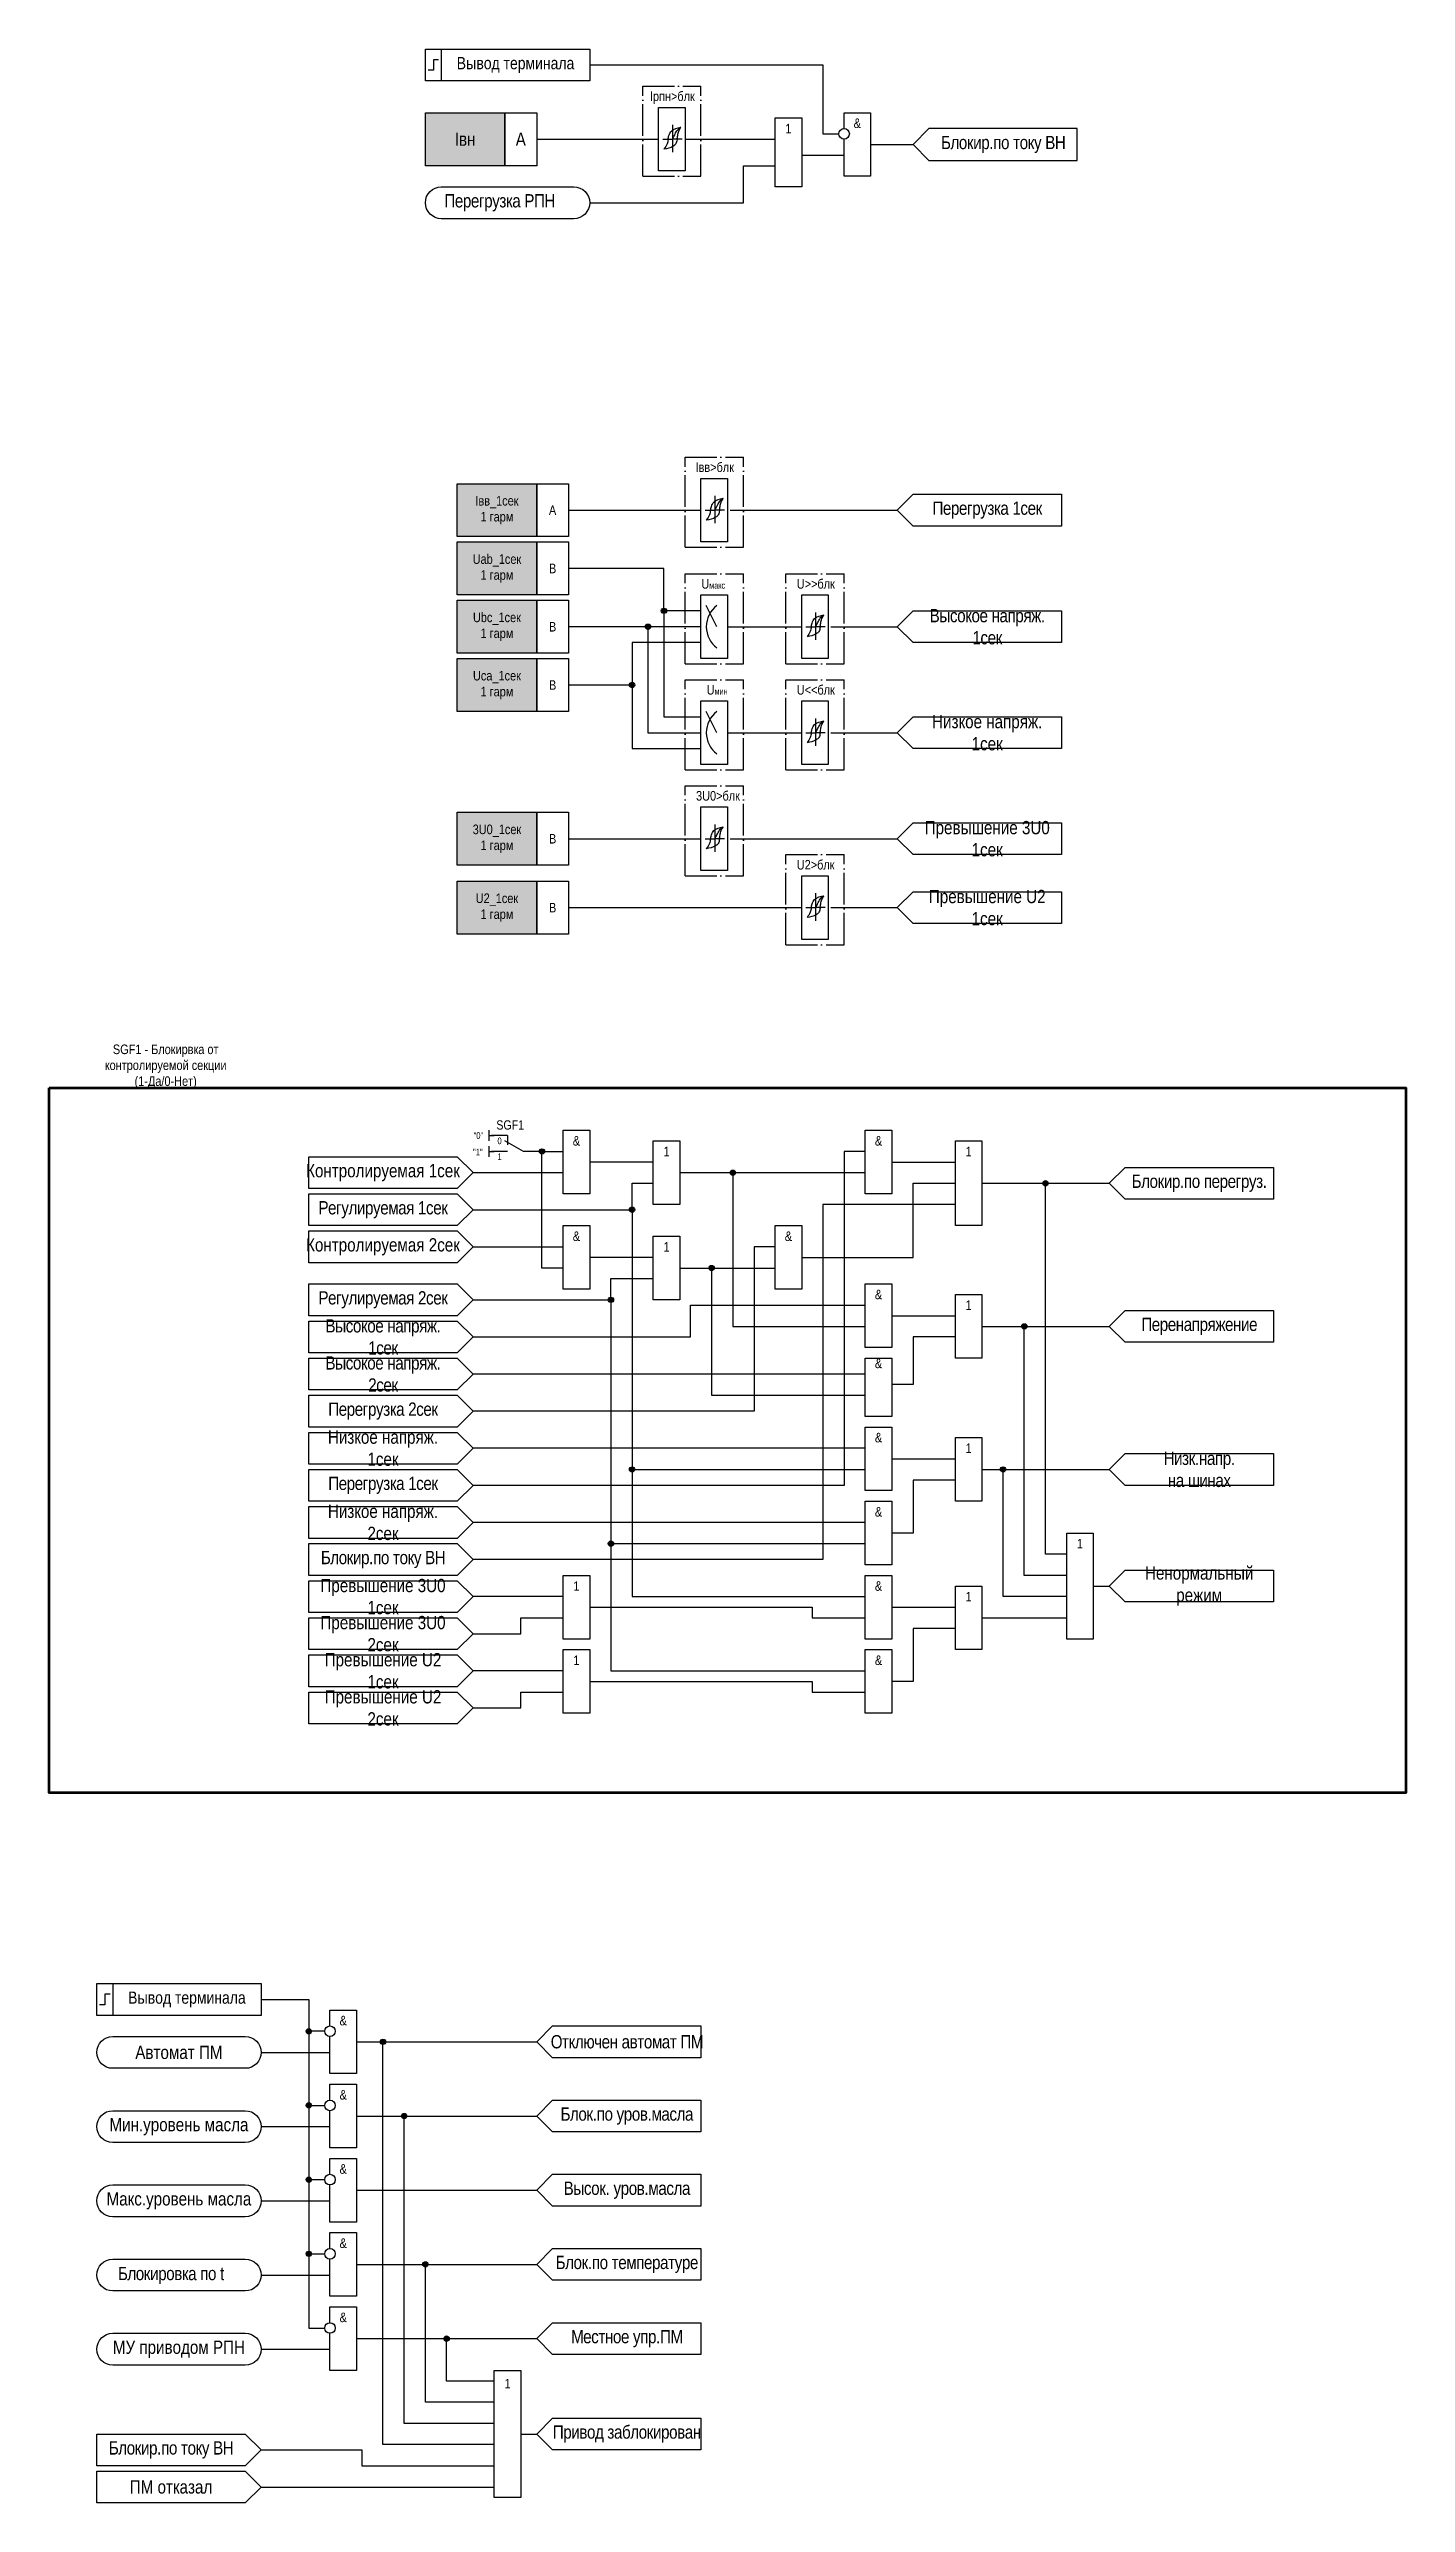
# Model space of a CAD drawing. Header units: millimetres. Extents: x 0 to 884, y -40 to 425.
# Drawn here: x 628 to 884, y -40 to 423 of the extents above; entities that cross this region are included whole.
import ezdxf
from ezdxf.enums import TextEntityAlignment as Align

# ---------------------------------------------------------------- set-up
doc = ezdxf.new("R2010")
doc.units = ezdxf.units.MM
doc.linetypes.add('ACAD_ISO04W100', pattern=[30, 24, -3, 0, -3])
doc.layers.add('TEXT', color=7, linetype='Continuous', lineweight=25, true_color=0xffffff)
doc.layers.add('Основная', color=7, linetype='Continuous')
doc.styles.add('1.8_Gost_RD', font='ARIALN.TTF', dxfattribs={"height": 1.8})
doc.styles.add('2.5_Gost_RD', font='ARIALN.TTF', dxfattribs={"height": 2.5})
doc.styles.add('3.5_Gost_RD', font='ARIALN.TTF', dxfattribs={"height": 3.5})
doc.styles.add('Вывод', font='ARIALN.TTF', dxfattribs={"height": 2.5})
doc.styles.add('Компонент', font='ARIALN.TTF', dxfattribs={"height": 3.5})

msp = doc.modelspace()

# ---------------------------------------------------------------- texts
at = {"color": 0, "ltscale": 100, "attachment_point": 5, "style": '2.5_Gost_RD'}
for s, insert, char_height, width in [('{\\C256;Вывод терминала}', (716, 420), 2.3, 28), ('{\\C256;Контролируемая 1сек}', (691, 211), 2.5, 28), ('{\\T0.95;\\C256;Регулируемая 1сек}', (691, 204), 2.5, 28), ('{\\C256;Контролируемая 2сек}', (691, 197), 2.5, 28), ('{\\T0.95;\\C256;Регулируемая 2сек}', (691, 187), 2.5, 28), ('{\\T0.95;\\C256;Высокое напряж.\\P1сек}', (691, 180), 2.5, 28), ('{\\T0.95;\\C256;Высокое напряж.\\P2сек}', (691, 173), 2.5, 28), ('{\\T0.95;\\C256;Перегрузка 2сек}', (691, 166), 2.5, 28), ('{\\C256;Низкое напряж.\\P1сек}', (691, 159), 2.5, 28), ('{\\T0.95;\\C256;Перегрузка 1сек}', (691, 152), 2.5, 28), ('{\\C256;Низкое напряж.\\P2сек}', (691, 145), 2.5, 28), ('{\\T0.95;\\C256;Блокир.по току ВН}', (691, 138), 2.5, 28), ('{\\C256;Превышение 3U0\\P1сек}', (691, 131), 2.5, 28), ('{\\C256;Превышение 3U0\\P2сек}', (691, 124), 2.5, 28), ('{\\C256;Превышение U2\\P1сек}', (691, 117), 2.5, 28), ('{\\C256;Превышение U2\\P2сек}', (691, 110), 2.5, 28), ('{\\C256;Вывод терминала}', (654, 55), 2.3, 28), ('{\\C256;Автомат ПМ}', (652.5, 45), 2.5, 25), ('{\\C256;Мин.уровень масла}', (652.5, 31), 2.5, 31), ('{\\C256;Макс.уровень масла}', (652.5, 17), 2.5, 31), ('{\\T0.95;\\C256;Блокировка по t}', (651, 2.91), 2.5, 28), ('{\\C256;МУ приводом РПН}', (652.5, -11), 2.5, 31), ('{\\T0.95;\\C256;Блокир.по току ВН}', (651, -30), 2.5, 28), ('{\\C256;ПМ отказал}', (651, -37), 2.5, 28)]:
    msp.add_mtext(s, dxfattribs=dict(at, insert=insert, char_height=char_height, width=width))
at = {"color": 7, "ltscale": 100, "char_height": 1.8, "attachment_point": 1, "style": '1.8_Gost_RD'}
for s, insert in [('\\pi1.3573;Iрпн>блк', (740, 415)), ('\\pi1.96323;Iвв>блк', (748, 345)), ('\\pi1.0688;U{\\H0.66667x;макс}', (750, 323)), ('\\pi1.0688;U>>блк', (768, 323)), ('\\pi1.0688;U{\\H0.66667x;мин}', (751, 303)), ('\\pi1.0688;U<<блк', (768, 303)), ('\\pi1.0688;3U0>блк', (749, 283)), ('\\pi1.0688;U2>блк', (768, 270))]:
    msp.add_mtext_dynamic_manual_height_columns(s, width=11, gutter_width=17.5, heights=[0], dxfattribs=dict(at, insert=insert))
at = {"ltscale": 100, "attachment_point": 5}
for s, insert, char_height, width, style in [('1', (767.5, 408), 1.8, 5, '2.5_Gost_RD'), ('&', (780.5, 409), 1.8, 5, '2.5_Gost_RD'), ('Iвн', (706.5, 406), 2.5, 15, '1.8_Gost_RD'), ('А ', (717, 406), 2.5, 6, '1.8_Gost_RD'), ('{\\T0.95;Блокир.по току ВН}', (808, 405), 2.5, 28, '2.5_Gost_RD'), ('Iвв_1сек\\P1 гарм', (712.5, 336), 1.8, 15, '1.8_Gost_RD'), ('А ', (723, 336), 1.8, 6, '1.8_Gost_RD'), ('{\\T0.95;Перегрузка 1сек}', (805, 336), 2.5, 28, '2.5_Gost_RD'), ('Uab_1сек\\P1 гарм', (712.5, 325), 1.8, 15, '1.8_Gost_RD'), ('В ', (723, 325), 1.8, 6, '1.8_Gost_RD'), ('Ubc_1сек\\P1 гарм', (712.5, 314), 1.8, 15, '1.8_Gost_RD'), ('В ', (723, 314), 1.8, 6, '1.8_Gost_RD'), ('{\\T0.95;Высокое напряж.\\P1сек}', (805, 314), 2.5, 28, '2.5_Gost_RD'), ('Uca_1сек\\P1 гарм', (712.5, 303), 1.8, 15, '1.8_Gost_RD'), ('В ', (723, 303), 1.8, 6, '1.8_Gost_RD'), ('Низкое напряж.\\P1сек', (805, 294), 2.5, 28, '2.5_Gost_RD'), ('3U0_1сек\\P1 гарм', (712.5, 274), 1.8, 15, '1.8_Gost_RD'), ('В ', (723, 274), 1.8, 6, '1.8_Gost_RD'), ('Превышение 3U0\\P1сек', (805, 274), 2.5, 28, '2.5_Gost_RD'), ('Превышение U2\\P1сек', (805, 261), 2.5, 28, '2.5_Gost_RD'), ('U2_1сек\\P1 гарм', (712.5, 261), 1.8, 15, '1.8_Gost_RD'), ('В ', (723, 261), 1.8, 6, '1.8_Gost_RD'), ('&', (727.5, 217), 1.8, 5, '2.5_Gost_RD'), ('&', (784.5, 217), 1.8, 5, '2.5_Gost_RD'), ('1', (744.5, 215), 1.8, 5, '2.5_Gost_RD'), ('1', (801.5, 215), 1.8, 5, '2.5_Gost_RD'), ('{\\T0.95;Блокир.по перегруз.}', (845, 209), 2.5, 28, '2.5_Gost_RD'), ('&', (727.5, 199), 1.8, 5, '2.5_Gost_RD'), ('&', (767.5, 199), 1.8, 5, '2.5_Gost_RD'), ('1', (744.5, 197), 1.8, 5, '2.5_Gost_RD'), ('&', (784.5, 188), 1.8, 5, '2.5_Gost_RD'), ('1', (801.5, 186), 1.8, 5, '2.5_Gost_RD'), ('{\\T0.95;Перенапряжение}', (845, 182), 2.5, 28, '2.5_Gost_RD'), ('&', (784.5, 175), 1.8, 5, '2.5_Gost_RD'), ('&', (784.5, 161), 1.8, 5, '2.5_Gost_RD'), ('1', (801.5, 159), 1.8, 5, '2.5_Gost_RD'), ('{\\T0.95;Низк.напр.\\Pна шинах}', (845, 155), 2.5, 28, '2.5_Gost_RD'), ('&', (784.5, 147), 1.8, 5, '2.5_Gost_RD'), ('1', (822.5, 141), 1.8, 5, '2.5_Gost_RD'), ('Ненормальный режим', (845, 133), 2.5, 28, '2.5_Gost_RD'), ('1', (727.5, 133), 1.8, 5, '2.5_Gost_RD'), ('&', (784.5, 133), 1.8, 5, '2.5_Gost_RD'), ('1', (801.5, 131), 1.8, 5, '2.5_Gost_RD'), ('1', (727.5, 119), 1.8, 5, '2.5_Gost_RD'), ('&', (784.5, 119), 1.8, 5, '2.5_Gost_RD'), ('&', (683.5, 51), 1.8, 5, '2.5_Gost_RD'), ('{\\T0.95;Отключен автомат ПМ}', (737, 47), 2.5, 28, '2.5_Gost_RD'), ('&', (683.5, 37), 1.8, 5, '2.5_Gost_RD'), ('{\\T0.95;Блок.по уров.масла}', (737, 33), 2.5, 28, '2.5_Gost_RD'), ('&', (683.5, 23), 1.8, 5, '2.5_Gost_RD'), ('{\\T0.95;Высок. уров.масла}', (737, 19), 2.5, 28, '2.5_Gost_RD'), ('&', (683.5, 9), 1.8, 5, '2.5_Gost_RD'), ('{\\T0.95;Блок.по температуре}', (737, 5), 2.5, 28, '2.5_Gost_RD'), ('&', (683.5, -5), 1.8, 5, '2.5_Gost_RD'), ('{\\T0.95;Местное упр.ПМ}', (737, -9), 2.5, 28, '2.5_Gost_RD'), ('1', (714.5, -17.5), 1.8, 5, '2.5_Gost_RD'), ('{\\T0.95;Привод заблокирован}', (737, -27), 2.5, 28, '2.5_Gost_RD')]:
    msp.add_mtext(s, dxfattribs=dict(at, insert=insert, char_height=char_height, width=width, style=style))
at = {"color": 2, "ltscale": 100, "insert": (713, 394), "char_height": 2.5, "attachment_point": 5, "style": '2.5_Gost_RD'}
msp.add_mtext('\\A1;{\\T0.95;\\C256;Перегрузка РПН}', dxfattribs=at)
at = {"ltscale": 100, "insert": (708, 215.5), "char_height": 1.25, "attachment_point": 1, "style": '3.5_Gost_RD'}
msp.add_mtext_dynamic_manual_height_columns('"1"', width=2, gutter_width=17.5, heights=[0], dxfattribs=at)
at = {"layer": 'TEXT', "color": 0, "ltscale": 100, "insert": (650, 231), "char_height": 1.8, "width": 23.8631, "attachment_point": 5, "style": '2.5_Gost_RD'}
msp.add_mtext('{\\C3;SGF1 - Блокирвка от контролируемой секции (1-Да/0-Нет)}', dxfattribs=at)

# ---------------------------------------------------------------- blocks, each defined once
blk = doc.blocks.new('*U892')
at = {"layer": 'Основная', "linetype": 'ACAD_ISO04W100', "ltscale": 0.25}
for p, q in [((0, 0), (11, 0)), ((0, -17), (0, 0)), ((11, -17), (11, 0)), ((0, -17), (11, -17))]:
    blk.add_line(p, q, dxfattribs=at)
at = {"layer": 'Основная', "style": 'Компонент'}
blk.add_attdef('ОУ', text='', height=3.5, dxfattribs=at).set_placement((11, 0), align=Align.MIDDLE_CENTER)
blk = doc.blocks.new('Точка')
at = {"ltscale": 100}
h = blk.add_hatch(color=256, dxfattribs=at)
h.dxf.hatch_style = 1
edge = h.paths.add_edge_path()
edge.add_arc((0, 0), 0.5, 0, 360)
blk.add_circle((0, 0), 0.5, dxfattribs=at)
blk = doc.blocks.new('*U958')
at = {"layer": 'Основная', "color": 0}
blk.add_line((0, 0), (7, 4), dxfattribs=at)
at = {"layer": 'Основная', "ltscale": 0.35}
blk.add_line((6, 6), (6, 2.5), dxfattribs=at)
blk = doc.blocks.new('*U985')
at = {"layer": 'Основная', "color": 0}
for p, q in [((-3, 6), (-9, 6)), ((-3, 0), (-9, 0)), ((9, 0), (3, 0))]:
    blk.add_line(p, q, dxfattribs=at)
at = {"layer": 'Основная', "ltscale": 0.25, "xscale": -1}
blk.add_blockref('*U958', (3, 0), dxfattribs=at)
at = {"layer": 'Основная'}
for tag, height, style, p in [('ОУ', 3.5, 'Компонент', (-2, 10)), ('В1', 2.5, 'Вывод', (-14, 6)), ('В2', 2.5, 'Вывод', (-6, 4)), ('В3', 2.5, 'Вывод', (-6, -2))]:
    blk.add_attdef(tag, text='', height=height, dxfattribs=dict(at, style=style)).set_placement(p, align=Align.MIDDLE_CENTER)

# ---------------------------------------------------------------- hatches: boundary and pattern name
at = {"ltscale": 100, "true_color": 0xf7941d}
h = msp.add_hatch(color=30, dxfattribs=at)
h.dxf.hatch_style = 1
h.paths.add_polyline_path([(699, 411), (714, 411), (714, 401), (699, 401)])
h = msp.add_hatch(color=30, dxfattribs=at)
h.dxf.hatch_style = 1
h.paths.add_polyline_path([(705, 341), (720, 341), (720, 331), (705, 331)])
h = msp.add_hatch(color=30, dxfattribs=at)
h.dxf.hatch_style = 1
h.paths.add_polyline_path([(705, 330), (720, 330), (720, 320), (705, 320)])
h = msp.add_hatch(color=30, dxfattribs=at)
h.dxf.hatch_style = 1
h.paths.add_polyline_path([(705, 319), (720, 319), (720, 309), (705, 309)])
h = msp.add_hatch(color=30, dxfattribs=at)
h.dxf.hatch_style = 1
h.paths.add_polyline_path([(705, 308), (720, 308), (720, 298), (705, 298)])
h = msp.add_hatch(color=30, dxfattribs=at)
h.dxf.hatch_style = 1
h.paths.add_polyline_path([(705, 279), (720, 279), (720, 269), (705, 269)])
h = msp.add_hatch(color=30, dxfattribs=at)
h.dxf.hatch_style = 1
h.paths.add_polyline_path([(705, 266), (720, 266), (720, 256), (705, 256)])

# ---------------------------------------------------------------- linework, layer by layer
at = {"ltscale": 100}
for p, q in [((743, 400), (743, 412)), ((748, 412), (748, 406)), ((740, 406), (743, 406)), ((748, 406), (748, 400)), ((748, 400), (743, 400)), ((751, 330), (751, 342)), ((751, 342), (756, 342)), ((756, 342), (756, 336)), ((748, 336), (751, 336)), ((756, 336), (756, 330)), ((756, 330), (751, 330)), ((770, 308), (770, 320)), ((770, 320), (775, 320)), ((775, 320), (775, 314)), ((767, 314), (770, 314)), ((775, 314), (775, 308)), ((775, 308), (770, 308)), ((770, 288), (770, 300)), ((770, 300), (775, 300)), ((775, 300), (775, 294)), ((767, 294), (770, 294)), ((775, 294), (775, 288)), ((775, 288), (770, 288)), ((751, 268), (751, 280)), ((751, 280), (756, 280)), ((756, 280), (756, 274)), ((748, 274), (751, 274)), ((756, 274), (756, 268)), ((756, 268), (751, 268)), ((770, 255), (770, 267)), ((770, 267), (775, 267)), ((775, 267), (775, 261)), ((767, 261), (770, 261)), ((775, 261), (775, 255)), ((775, 255), (770, 255)), ((711, 219), (711, 217)), ((711, 218), (712, 218)), ((711, 216), (711, 214)), ((711, 215), (712, 215)), ((721, 215), (718, 215)), ((747, 211), (782, 211)), ((747, 193), (765, 193)), ((677, 55), (677, 49))]:
    msp.add_line(p, q, dxfattribs=at)
for p, q in [((745.6, 408.72), (745.6, 403.52)), ((753.6, 338.72), (753.6, 333.52)), ((772.6, 316.72), (772.6, 311.52)), ((772.6, 296.72), (772.6, 291.52)), ((753.6, 276.72), (753.6, 271.52)), ((772.6, 263.72), (772.6, 258.52))]:
    msp.add_line(p, q)
at = {"color": 7, "ltscale": 100}
for p, q in [((743.79, 406), (745.6, 406)), ((747.42, 406), (745.6, 406)), ((751.79, 336), (753.6, 336)), ((755.42, 336), (753.6, 336)), ((754, 314), (752, 318)), ((751, 314), (726, 314)), ((756, 314), (767, 314)), ((770.79, 314), (772.6, 314)), ((774.42, 314), (772.6, 314)), ((754, 294), (752, 298)), ((756, 294), (767, 294)), ((770.79, 294), (772.6, 294)), ((774.42, 294), (772.6, 294)), ((751.79, 274), (753.6, 274)), ((755.42, 274), (753.6, 274)), ((770.79, 261), (772.6, 261)), ((774.42, 261), (772.6, 261))]:
    msp.add_line(p, q, dxfattribs=at)
at = {"ltscale": 100}
for points in [[(699, 423), (702, 423), (702, 417), (699, 417)], [(699, 423), (730, 423), (730, 417), (699, 417)], [(699, 411), (714, 411), (714, 401), (699, 401)], [(714, 411), (720, 411), (720, 401), (714, 401)], [(822, 402), (822, 408), (794, 408), (791, 405), (794, 402)], [(705, 341), (720, 341), (720, 331), (705, 331)], [(720, 341), (726, 341), (726, 331), (720, 331)], [(791, 339), (819, 339), (819, 333), (791, 333), (788, 336)], [(705, 330), (720, 330), (720, 320), (705, 320)], [(720, 330), (726, 330), (726, 320), (720, 320)], [(751, 320), (756, 320), (756, 308), (751, 308)], [(705, 319), (720, 319), (720, 309), (705, 309)], [(720, 319), (726, 319), (726, 309), (720, 309)], [(791, 317), (819, 317), (819, 311), (791, 311), (788, 314)], [(705, 308), (720, 308), (720, 298), (705, 298)], [(720, 308), (726, 308), (726, 298), (720, 298)], [(751, 300), (756, 300), (756, 288), (751, 288)], [(791, 297), (819, 297), (819, 291), (791, 291), (788, 294)], [(705, 279), (720, 279), (720, 269), (705, 269)], [(720, 279), (726, 279), (726, 269), (720, 269)], [(791, 277), (819, 277), (819, 271), (791, 271), (788, 274)], [(705, 266), (720, 266), (720, 256), (705, 256)], [(720, 266), (726, 266), (726, 256), (720, 256)], [(791, 264), (819, 264), (819, 258), (791, 258), (788, 261)], [(831, 212), (859, 212), (859, 206), (831, 206), (828, 209)], [(831, 185), (859, 185), (859, 179), (831, 179), (828, 182)], [(831, 158), (859, 158), (859, 152), (831, 152), (828, 155)], [(831, 136), (859, 136), (859, 130), (831, 130), (828, 133)], [(637, 58), (640, 58), (640, 52), (637, 52)], [(637, 58), (668, 58), (668, 52), (637, 52)], [(723, 50), (751, 50), (751, 44), (723, 44), (720, 47)], [(723, 36), (751, 36), (751, 30), (723, 30), (720, 33)], [(723, 22), (751, 22), (751, 16), (723, 16), (720, 19)], [(723, 8), (751, 8), (751, 2), (723, 2), (720, 5)], [(723, -6), (751, -6), (751, -12), (723, -12), (720, -9)], [(723, -24), (751, -24), (751, -30), (723, -30), (720, -27)]]:
    msp.add_lwpolyline(points, close=True, dxfattribs=at)
at = {"lineweight": 30, "ltscale": 100}
for points in [[(701.5, 421), (700.5, 421), (700.5, 419), (699.5, 419)], [(639.5, 56), (638.5, 56), (638.5, 54), (637.5, 54)]]:
    msp.add_lwpolyline(points, dxfattribs=at)
at = {"ltscale": 100}
for points in [[(730, 420), (774, 420), (774, 407), (777, 407)], [(743, 412), (748, 412)], [(765, 404), (765, 410), (770, 410), (770, 397), (765, 397), (765, 404)], [(778, 408), (778, 411), (783, 411), (783, 399), (778, 399), (778, 405)], [(720, 406), (740, 406)], [(748, 406), (765, 406)], [(770, 403), (778, 403)], [(778, 405), (778, 406)], [(783, 405), (791, 405)], [(730, 394), (759, 394), (759, 401), (765, 401)], [(726, 336), (748.5, 336)], [(756.5, 336), (788, 336)], [(751, 317), (744, 317), (744, 325), (726, 325)], [(744, 317), (744, 297), (751, 297)], [(751, 311), (738, 311), (738, 303), (726, 303)], [(741, 314), (741, 294), (751, 294)], [(775.5, 314), (788, 314)], [(738, 303), (738, 291), (751, 291)], [(775.5, 294), (788, 294)], [(726, 274), (748.5, 274)], [(756.5, 274), (788, 274)], [(726, 261), (767.5, 261)], [(775.5, 261), (788, 261)], [(725, 213), (725, 219), (730, 219), (730, 207), (725, 207), (725, 213)], [(782, 213), (782, 219), (787, 219), (787, 207), (782, 207), (782, 213)], [(677, 214), (705, 214), (708, 211), (705, 208), (677, 208), (677, 214)], [(782, 215), (778, 215), (778, 152), (708, 152)], [(721, 215), (725, 215)], [(725, 193), (721, 193), (721, 215)], [(742, 213), (730, 213)], [(742, 211), (742, 217), (747, 217), (747, 205), (742, 205), (742, 211)], [(787, 213), (799, 213)], [(799, 211), (799, 217), (804, 217), (804, 201), (799, 201), (799, 211)], [(708, 211), (725, 211)], [(708, 204), (738, 204), (738, 209), (742, 209)], [(757, 211), (757, 182), (782, 182)], [(770, 195), (791, 195), (791, 209), (799, 209)], [(804, 209), (828, 209)], [(820, 139), (816, 139), (816, 209)], [(677, 207), (705, 207), (708, 204), (705, 201), (677, 201), (677, 207)], [(799, 205), (774, 205), (774, 138), (708, 138)], [(738, 204), (738, 155), (782, 155)], [(677, 200), (705, 200), (708, 197), (705, 194), (677, 194), (677, 200)], [(725, 195), (725, 201), (730, 201), (730, 189), (725, 189), (725, 195)], [(765, 195), (765, 201), (770, 201), (770, 189), (765, 189), (765, 195)], [(708, 197), (725, 197)], [(765, 197), (761, 197), (761, 166), (708, 166)], [(742, 195), (730, 195)], [(742, 193), (742, 199), (747, 199), (747, 187), (742, 187), (742, 193)], [(677, 190), (705, 190), (708, 187), (705, 184), (677, 184), (677, 190)], [(708, 187), (714, 187), (714, 187), (734, 187), (734, 191), (742, 191)], [(753, 193), (753, 169), (782, 169)], [(782, 184), (782, 190), (787, 190), (787, 178), (782, 178), (782, 184)], [(708, 180), (749, 180), (749, 186), (782, 186)], [(734, 187), (734, 141), (782, 141)], [(799, 182), (799, 188), (804, 188), (804, 176), (799, 176), (799, 182)], [(677, 183), (705, 183), (708, 180), (705, 177), (677, 177), (677, 183)], [(787, 184), (799, 184)], [(804, 182), (828, 182)], [(820, 135), (812, 135), (812, 182)], [(677, 176), (705, 176), (708, 173), (705, 170), (677, 170), (677, 176)], [(782, 171), (782, 176), (787, 176), (787, 165), (782, 165), (782, 171)], [(799, 180), (791, 180), (791, 171), (787, 171)], [(782, 173), (708, 173)], [(677, 169), (705, 169), (708, 166), (705, 163), (677, 163), (677, 169)], [(782, 157), (782, 163), (787, 163), (787, 151), (782, 151), (782, 157)], [(677, 162), (705, 162), (708, 159), (705, 156), (677, 156), (677, 162)], [(782, 159), (708, 159)], [(799, 155), (799, 161), (804, 161), (804, 149), (799, 149), (799, 155)], [(677, 155), (705, 155), (708, 152), (705, 149), (677, 149), (677, 155)], [(738, 155), (738, 131), (782, 131)], [(787, 157), (799, 157)], [(799, 153), (791, 153), (791, 143), (787, 143)], [(804, 155), (828, 155)], [(820, 131), (808, 131), (808, 155)], [(782, 143), (782, 149), (787, 149), (787, 137), (782, 137), (782, 143)], [(677, 148), (705, 148), (708, 145), (705, 142), (677, 142), (677, 148)], [(782, 145), (708, 145)], [(677, 141), (705, 141), (708, 138), (705, 135), (677, 135), (677, 141)], [(734, 141), (734, 117), (782, 117)], [(820, 137), (820, 143), (825, 143), (825, 123), (820, 123), (820, 137)], [(725, 129), (725, 135), (730, 135), (730, 123), (725, 123), (725, 129)], [(782, 129), (782, 135), (787, 135), (787, 123), (782, 123), (782, 129)], [(677, 134), (705, 134), (708, 131), (705, 128), (677, 128), (677, 134)], [(725, 131), (708, 131)], [(799, 127), (799, 133), (804, 133), (804, 121), (799, 121), (799, 127)], [(825, 133), (828, 133)], [(677, 127), (705, 127), (708, 124), (705, 121), (677, 121), (677, 127)], [(708, 124), (717, 124), (717, 127), (725, 127)], [(730, 129), (772, 129), (772, 127), (782, 127)], [(787, 129), (799, 129)], [(804, 127), (820, 127)], [(725, 115), (725, 121), (730, 121), (730, 109), (725, 109), (725, 115)], [(782, 115), (782, 121), (787, 121), (787, 109), (782, 109), (782, 115)], [(799, 125), (791, 125), (791, 115), (787, 115)], [(677, 120), (705, 120), (708, 117), (705, 114), (677, 114), (677, 120)], [(725, 117), (708, 117)], [(677, 113), (705, 113), (708, 110), (705, 107), (677, 107), (677, 113)], [(708, 110), (717, 110), (717, 113), (725, 113)], [(730, 115), (772, 115), (772, 113), (782, 113)], [(668, 55), (677, 55)], [(681, 50), (681, 53), (686, 53), (686, 41), (681, 41), (681, 47)], [(680, 49), (677, 49), (677, -7), (680, -7)], [(681, 47), (681, 48)], [(686, 47), (720, 47)], [(712, -29), (691, -29), (691, 47)], [(668, 45), (681, 45)], [(681, 36), (681, 39), (686, 39), (686, 27), (681, 27), (681, 33)], [(677, 35), (680, 35)], [(681, 33), (681, 34)], [(686, 33), (720, 33)], [(712, -25), (695, -25), (695, 33)], [(668, 31), (681, 31)], [(681, 22), (681, 25), (686, 25), (686, 13), (681, 13), (681, 19)], [(677, 21), (680, 21)], [(681, 19), (681, 20)], [(686, 19), (720, 19)], [(668, 17), (681, 17)], [(681, 8), (681, 11), (686, 11), (686, -1), (681, -1), (681, 5)], [(677, 7), (680, 7)], [(681, 5), (681, 6)], [(686, 5), (720, 5)], [(712, -21), (699, -21), (699, 5)], [(668, 3), (681, 3)], [(681, -6), (681, -3), (686, -3), (686, -15), (681, -15), (681, -9)], [(681, -9), (681, -8)], [(686, -9), (720, -9)], [(712, -17), (703, -17), (703, -9)], [(668, -11), (681, -11)], [(712, -21), (712, -15), (717, -15), (717, -39), (712, -39), (712, -21)], [(637, -27), (665, -27), (668, -30), (665, -33), (637, -33), (637, -27)], [(717, -27), (720, -27)], [(668, -30), (687, -30), (687, -33), (712, -33)], [(637, -34), (665, -34), (668, -37), (665, -40), (637, -40), (637, -34)], [(668, -37), (712, -37)]]:
    msp.add_lwpolyline(points, dxfattribs=at)
for points in [[(702, 391, -1), (702, 397), (727, 397, -1), (727, 391)], [(640, 42, -1), (640, 48), (665, 48, -1), (665, 42)], [(640, 28, -1), (640, 34), (665, 34, -1), (665, 28)], [(640, 14, -1), (640, 20), (665, 20, -1), (665, 14)], [(640, 0, -1), (640, 6), (665, 6, -1), (665, 0)], [(640, -14, -1), (640, -8), (665, -8, -1), (665, -14)]]:
    msp.add_lwpolyline(points, format="xyb", close=True, dxfattribs=at)
at = {"color": 2, "lineweight": 120, "ltscale": 100}
msp.add_lwpolyline([(628, 227), (884, 227), (884, 94), (628, 94)], close=True, dxfattribs=at)
at = {"ltscale": 100}
for centre in [(778, 407), (681, 49), (681, 35), (681, 21), (681, 7), (681, -7)]:
    msp.add_circle(centre, 1, dxfattribs=at)
at = {"color": 7, "ltscale": 100}
for centre in [(757, 314), (757, 294)]:
    msp.add_arc(centre, 5, 126.8699, 233.1301, dxfattribs=at)
for points in [[(744.8, 405.92), (744.95, 406.71), (745.44, 407.54), (747.2, 408.26)], [(745.6, 406), (746, 406.72), (746.47, 407.6), (747.2, 408.26)], [(746.48, 405.92), (746.6, 406.71), (746.81, 407.54), (747.2, 408.26)], [(744.8, 405.92), (744.6, 405.13), (744, 404.12)], [(746.48, 405.92), (746.25, 405.13), (745.76, 404.67), (744, 404.12)], [(752.8, 335.92), (752.95, 336.71), (753.44, 337.54), (755.2, 338.26)], [(753.6, 336), (754, 336.72), (754.47, 337.6), (755.2, 338.26)], [(754.48, 335.92), (754.6, 336.71), (754.81, 337.54), (755.2, 338.26)], [(752.8, 335.92), (752.6, 335.13), (752, 334.12)], [(754.48, 335.92), (754.25, 335.13), (753.76, 334.67), (752, 334.12)], [(771.8, 313.92), (771.95, 314.71), (772.44, 315.54), (774.2, 316.26)], [(772.6, 314), (773, 314.72), (773.47, 315.6), (774.2, 316.26)], [(773.48, 313.92), (773.6, 314.71), (773.81, 315.54), (774.2, 316.26)], [(771.8, 313.92), (771.6, 313.13), (771, 312.12)], [(773.48, 313.92), (773.25, 313.13), (772.76, 312.67), (771, 312.12)], [(771.8, 293.92), (771.6, 293.13), (771, 292.12)], [(773.48, 293.92), (773.25, 293.13), (772.76, 292.67), (771, 292.12)], [(771.8, 293.92), (771.95, 294.71), (772.44, 295.54), (774.2, 296.26)], [(772.6, 294), (773, 294.72), (773.47, 295.6), (774.2, 296.26)], [(773.48, 293.92), (773.6, 294.71), (773.81, 295.54), (774.2, 296.26)], [(752.8, 273.92), (752.6, 273.13), (752, 272.12)], [(754.48, 273.92), (754.25, 273.13), (753.76, 272.67), (752, 272.12)], [(752.8, 273.92), (752.95, 274.71), (753.44, 275.54), (755.2, 276.26)], [(753.6, 274), (754, 274.72), (754.47, 275.6), (755.2, 276.26)], [(754.48, 273.92), (754.6, 274.71), (754.81, 275.54), (755.2, 276.26)], [(771.8, 260.92), (771.6, 260.13), (771, 259.12)], [(773.48, 260.92), (773.25, 260.13), (772.76, 259.67), (771, 259.12)], [(771.8, 260.92), (771.95, 261.71), (772.44, 262.54), (774.2, 263.26)], [(772.6, 261), (773, 261.72), (773.47, 262.6), (774.2, 263.26)], [(773.48, 260.92), (773.6, 261.71), (773.81, 262.54), (774.2, 263.26)]]:
    msp.add_spline(points, degree=3)

# ---------------------------------------------------------------- block references
at = {"ltscale": 100}
for p in [(744, 317), (741, 314), (738, 303), (721, 215), (757, 211), (816, 209), (738, 204), (753, 193), (734, 187), (812, 182), (738, 155), (808, 155), (734, 141), (677, 49), (691, 47), (677, 35), (695, 33), (677, 21), (677, 7), (699, 5), (703, -9)]:
    msp.add_blockref('Точка', p, dxfattribs=at)
at = {"layer": 'Основная', "ltscale": 0.25}
for p in [(740, 416), (748, 346), (748, 324), (767, 324), (748, 304), (767, 304), (748, 284), (767, 271)]:
    msp.add_blockref('*U892', p, dxfattribs=at)
at = {"layer": 'Основная', "ltscale": 0.25, "xscale": 0.5, "yscale": 0.5, "zscale": 0.5}
msp.add_blockref('*U985', (716, 215), dxfattribs=at).add_auto_attribs({'ОУ': 'SGF1', 'В1': '"0"', 'В2': '0', 'В3': '1'})

msp.set_redraw_order([(e.dxf.handle, doc.entitydb.next_handle()) for e in msp.query("TEXT MTEXT ATTDEF DIMENSION ARC_DIMENSION")])  # texts and dimensions are drawn at this point

doc.saveas('drawing.dxf')
